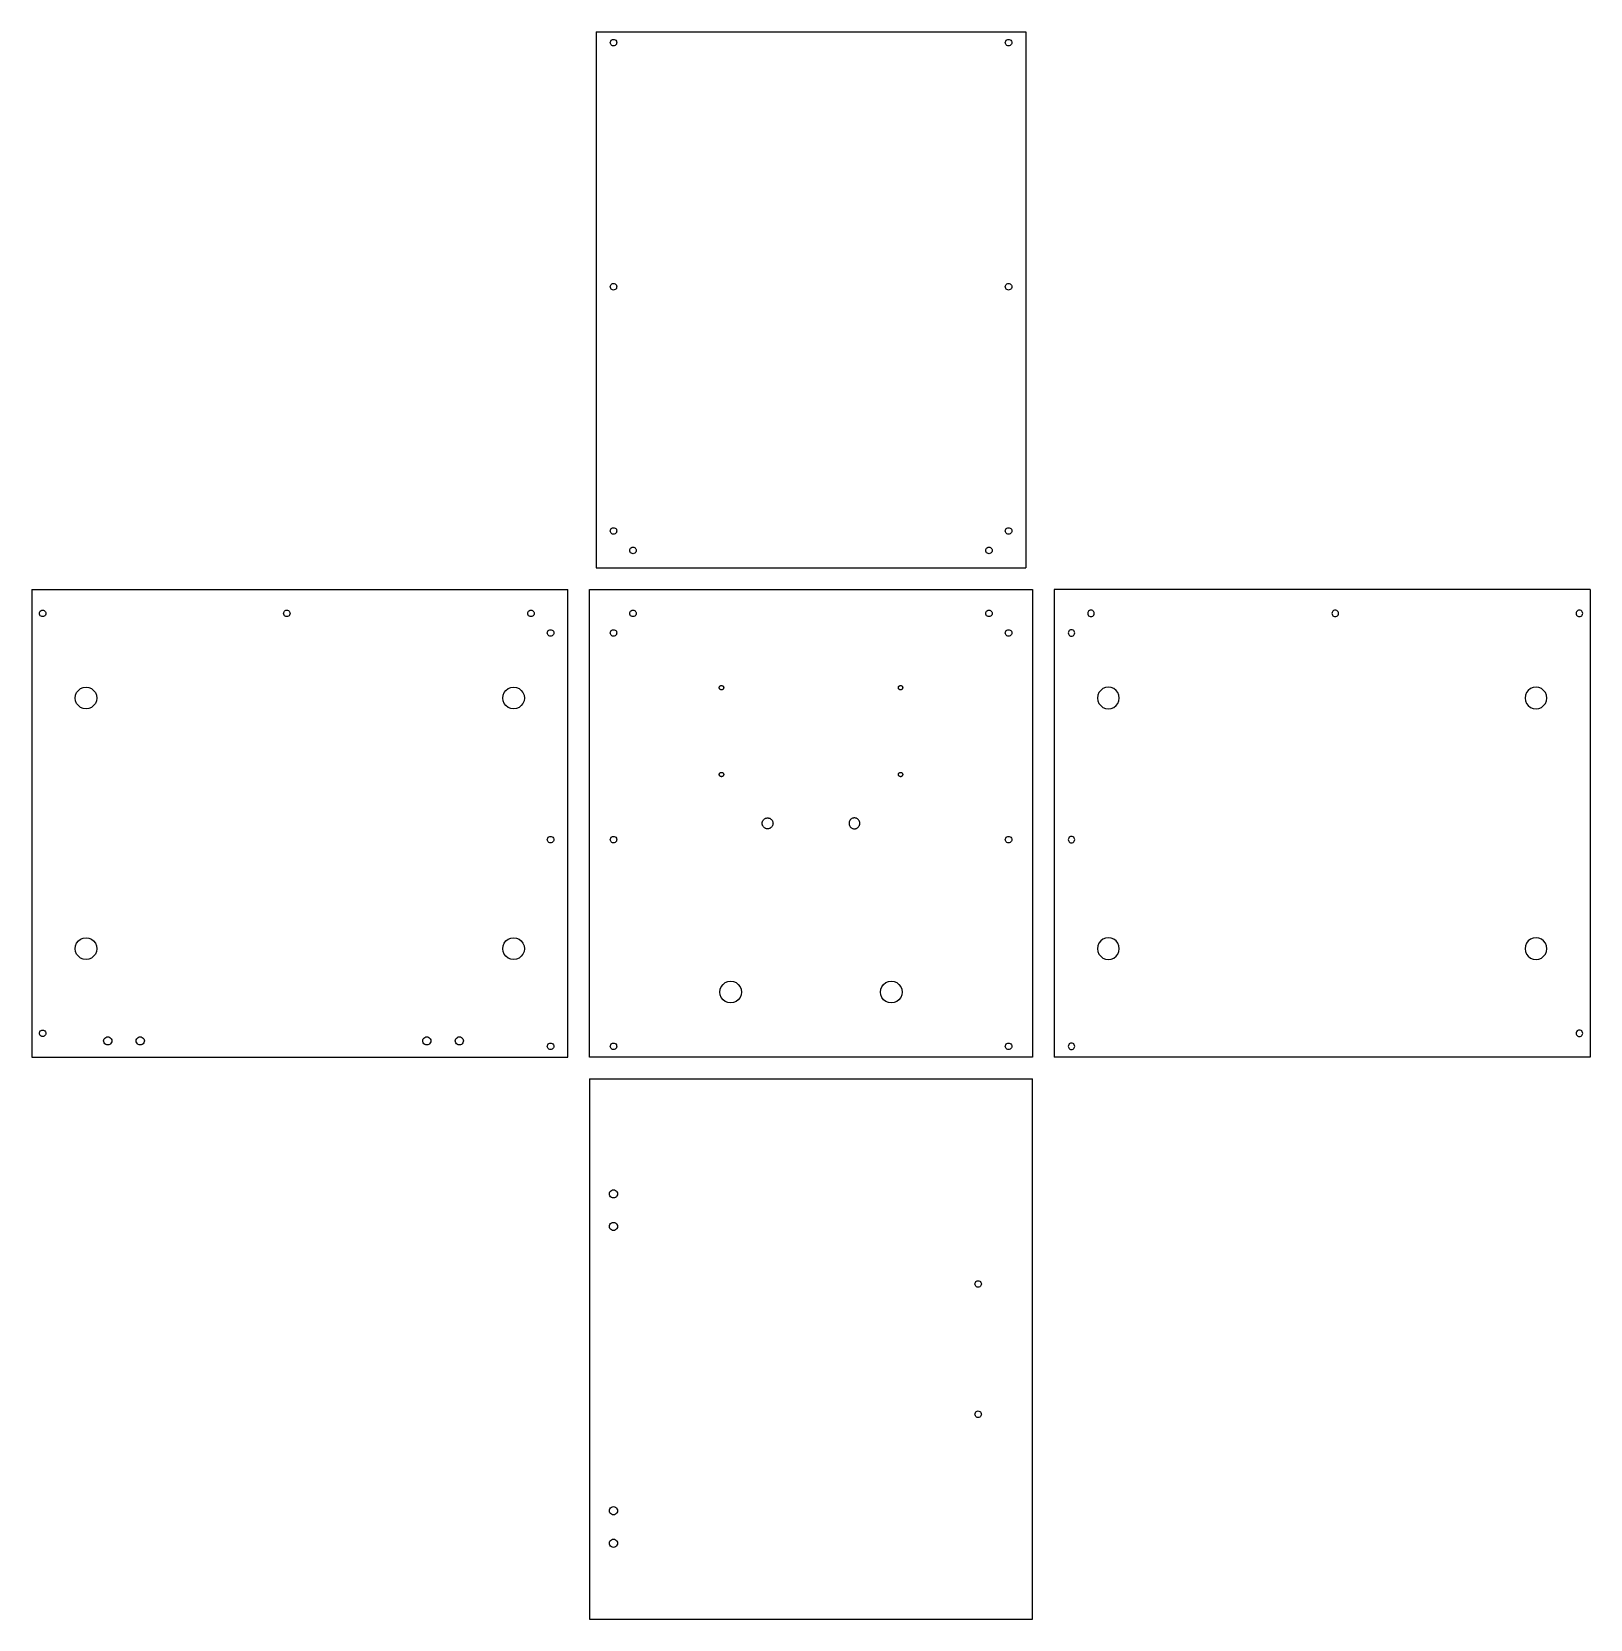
# Model space of a CAD drawing. Extents: x -632 to 804, y -719 to 744.
import ezdxf

# ---------------------------------------------------------------- set-up
doc = ezdxf.new("R2010")
doc.units = 0
doc.layers.get('0').update_dxf_attribs({"linetype": 'CONTINUOUS'})

msp = doc.modelspace()

# ---------------------------------------------------------------- linework, layer by layer
for p, q in [((-112.1, 743.5), (283.9, 743.5)), ((-112.1, 743.5), (-112.1, 249.5)), ((-99.1, 733.5), (-99, 734.3)), ((-99, 732.8), (-99.1, 733.5)), ((-99, 734.3), (-98.7, 735)), ((-98.7, 732), (-99, 732.8)), ((-98.7, 735), (-98.3, 735.7)), ((-98.3, 731.4), (-98.7, 732)), ((-98.3, 735.7), (-97.6, 736.1)), ((-97.6, 736.1), (-96.9, 736.4)), ((-96.9, 736.4), (-96.1, 736.5)), ((-96.1, 736.5), (-95.4, 736.4)), ((-95.4, 736.4), (-94.6, 736.1)), ((-94.6, 736.1), (-94, 735.7)), ((-94, 735.7), (-93.5, 735)), ((-93.5, 732), (-94, 731.4)), ((-93.5, 735), (-93.2, 734.3)), ((-93.2, 732.8), (-93.5, 732)), ((-93.2, 734.3), (-93.1, 733.5)), ((-93.1, 733.5), (-93.2, 732.8)), ((264.9, 733.5), (265, 734.3)), ((265, 732.8), (264.9, 733.5)), ((265, 734.3), (265.3, 735)), ((265.3, 732), (265, 732.8)), ((265.3, 735), (265.7, 735.7)), ((265.7, 731.4), (265.3, 732)), ((265.7, 735.7), (266.4, 736.1)), ((266.4, 736.1), (267.1, 736.4)), ((267.1, 736.4), (267.9, 736.5)), ((267.9, 736.5), (268.6, 736.4)), ((268.6, 736.4), (269.4, 736.1)), ((269.4, 736.1), (270, 735.7)), ((270, 735.7), (270.5, 735)), ((270.5, 732), (270, 731.4)), ((270.5, 735), (270.8, 734.3)), ((270.8, 732.8), (270.5, 732)), ((270.8, 734.3), (270.9, 733.5)), ((270.9, 733.5), (270.8, 732.8)), ((283.9, 743.5), (283.9, 249.5)), ((-97.6, 730.9), (-98.3, 731.4)), ((-96.9, 730.6), (-97.6, 730.9)), ((-96.1, 730.5), (-96.9, 730.6)), ((-95.4, 730.6), (-96.1, 730.5)), ((-94.6, 730.9), (-95.4, 730.6)), ((-94, 731.4), (-94.6, 730.9)), ((266.4, 730.9), (265.7, 731.4)), ((267.1, 730.6), (266.4, 730.9)), ((267.9, 730.5), (267.1, 730.6)), ((268.6, 730.6), (267.9, 730.5)), ((269.4, 730.9), (268.6, 730.6)), ((270, 731.4), (269.4, 730.9)), ((-99.1, 508.5), (-99, 509.3)), ((-99, 507.8), (-99.1, 508.5)), ((-99, 509.3), (-98.7, 510)), ((-98.7, 507), (-99, 507.8)), ((-98.7, 510), (-98.3, 510.7)), ((-98.3, 506.4), (-98.7, 507)), ((-98.3, 510.7), (-97.6, 511.1)), ((-97.6, 505.9), (-98.3, 506.4)), ((-97.6, 511.1), (-96.9, 511.4)), ((-96.9, 505.6), (-97.6, 505.9)), ((-96.9, 511.4), (-96.1, 511.5)), ((-96.1, 505.5), (-96.9, 505.6)), ((-96.1, 511.5), (-95.4, 511.4)), ((-95.4, 505.6), (-96.1, 505.5)), ((-95.4, 511.4), (-94.6, 511.1)), ((-94.6, 505.9), (-95.4, 505.6)), ((-94.6, 511.1), (-94, 510.7)), ((-94, 506.4), (-94.6, 505.9)), ((-94, 510.7), (-93.5, 510)), ((-93.5, 507), (-94, 506.4)), ((-93.5, 510), (-93.2, 509.3)), ((-93.2, 507.8), (-93.5, 507)), ((-93.2, 509.3), (-93.1, 508.5)), ((-93.1, 508.5), (-93.2, 507.8)), ((264.9, 508.5), (265, 509.3)), ((265, 507.8), (264.9, 508.5)), ((265, 509.3), (265.3, 510)), ((265.3, 507), (265, 507.8)), ((265.3, 510), (265.7, 510.7)), ((265.7, 506.4), (265.3, 507)), ((265.7, 510.7), (266.4, 511.1)), ((266.4, 505.9), (265.7, 506.4)), ((266.4, 511.1), (267.1, 511.4)), ((267.1, 505.6), (266.4, 505.9)), ((267.1, 511.4), (267.9, 511.5)), ((267.9, 505.5), (267.1, 505.6)), ((267.9, 511.5), (268.6, 511.4)), ((268.6, 505.6), (267.9, 505.5)), ((268.6, 511.4), (269.4, 511.1)), ((269.4, 505.9), (268.6, 505.6)), ((269.4, 511.1), (270, 510.7)), ((270, 506.4), (269.4, 505.9)), ((270, 510.7), (270.5, 510)), ((270.5, 507), (270, 506.4)), ((270.5, 510), (270.8, 509.3)), ((270.8, 507.8), (270.5, 507)), ((270.8, 509.3), (270.9, 508.5)), ((270.9, 508.5), (270.8, 507.8)), ((-99.1, 283.5), (-99, 284.3)), ((-99, 282.8), (-99.1, 283.5)), ((-99, 284.3), (-98.7, 285)), ((-98.7, 282), (-99, 282.8)), ((-98.7, 285), (-98.3, 285.7)), ((-98.3, 281.4), (-98.7, 282)), ((-98.3, 285.7), (-97.6, 286.1)), ((-97.6, 280.9), (-98.3, 281.4)), ((-97.6, 286.1), (-96.9, 286.4)), ((-96.9, 280.6), (-97.6, 280.9)), ((-96.9, 286.4), (-96.1, 286.5)), ((-96.1, 280.5), (-96.9, 280.6)), ((-96.1, 286.5), (-95.4, 286.4)), ((-95.4, 280.6), (-96.1, 280.5)), ((-95.4, 286.4), (-94.6, 286.1)), ((-94.6, 280.9), (-95.4, 280.6)), ((-94.6, 286.1), (-94, 285.7)), ((-94, 281.4), (-94.6, 280.9)), ((-94, 285.7), (-93.5, 285)), ((-93.5, 282), (-94, 281.4)), ((-93.5, 285), (-93.2, 284.3)), ((-93.2, 282.8), (-93.5, 282)), ((-93.2, 284.3), (-93.1, 283.5)), ((-93.1, 283.5), (-93.2, 282.8)), ((264.9, 283.5), (265, 284.3)), ((265, 282.8), (264.9, 283.5)), ((265, 284.3), (265.3, 285)), ((265.3, 282), (265, 282.8)), ((265.3, 285), (265.7, 285.7)), ((265.7, 281.4), (265.3, 282)), ((265.7, 285.7), (266.4, 286.1)), ((266.4, 280.9), (265.7, 281.4)), ((266.4, 286.1), (267.1, 286.4)), ((267.1, 280.6), (266.4, 280.9)), ((267.1, 286.4), (267.9, 286.5)), ((267.9, 280.5), (267.1, 280.6)), ((267.9, 286.5), (268.6, 286.4)), ((268.6, 280.6), (267.9, 280.5)), ((268.6, 286.4), (269.4, 286.1)), ((269.4, 280.9), (268.6, 280.6)), ((269.4, 286.1), (270, 285.7)), ((270, 281.4), (269.4, 280.9)), ((270, 285.7), (270.5, 285)), ((270.5, 282), (270, 281.4)), ((270.5, 285), (270.8, 284.3)), ((270.8, 282.8), (270.5, 282)), ((270.8, 284.3), (270.9, 283.5)), ((270.9, 283.5), (270.8, 282.8)), ((-81.1, 265.5), (-81, 266.3)), ((-81, 264.8), (-81.1, 265.5)), ((-81, 266.3), (-80.7, 267)), ((-80.7, 264), (-81, 264.8)), ((-80.7, 267), (-80.3, 267.7)), ((-80.3, 263.4), (-80.7, 264)), ((-80.3, 267.7), (-79.6, 268.1)), ((-79.6, 262.9), (-80.3, 263.4)), ((-79.6, 268.1), (-78.9, 268.4)), ((-78.9, 268.4), (-78.1, 268.5)), ((-78.1, 268.5), (-77.4, 268.4)), ((-77.4, 268.4), (-76.6, 268.1)), ((-76.6, 268.1), (-76, 267.7)), ((-76, 263.4), (-76.6, 262.9)), ((-76, 267.7), (-75.5, 267)), ((-75.5, 264), (-76, 263.4)), ((-75.5, 267), (-75.2, 266.3)), ((-75.2, 264.8), (-75.5, 264)), ((-75.2, 266.3), (-75.1, 265.5)), ((-75.1, 265.5), (-75.2, 264.8)), ((246.9, 265.5), (247, 266.3)), ((247, 264.8), (246.9, 265.5)), ((247, 266.3), (247.3, 267)), ((247.3, 264), (247, 264.8)), ((247.3, 267), (247.7, 267.7)), ((247.7, 263.4), (247.3, 264)), ((247.7, 267.7), (248.4, 268.1)), ((248.4, 262.9), (247.7, 263.4)), ((248.4, 268.1), (249.1, 268.4)), ((249.1, 268.4), (249.9, 268.5)), ((249.9, 268.5), (250.6, 268.4)), ((250.6, 268.4), (251.4, 268.1)), ((251.4, 268.1), (252, 267.7)), ((252, 263.4), (251.4, 262.9)), ((252, 267.7), (252.5, 267)), ((252.5, 264), (252, 263.4)), ((252.5, 267), (252.8, 266.3)), ((252.8, 264.8), (252.5, 264)), ((252.8, 266.3), (252.9, 265.5)), ((252.9, 265.5), (252.8, 264.8)), ((-112.1, 249.5), (283.9, 249.5)), ((-78.9, 262.6), (-79.6, 262.9)), ((-78.1, 262.5), (-78.9, 262.6)), ((-77.4, 262.6), (-78.1, 262.5)), ((-76.6, 262.9), (-77.4, 262.6)), ((249.1, 262.6), (248.4, 262.9)), ((249.9, 262.5), (249.1, 262.6)), ((250.6, 262.6), (249.9, 262.5)), ((251.4, 262.9), (250.6, 262.6)), ((-632.1, 229.5), (-138.1, 229.5)), ((-632.1, 229.5), (-632.1, -201.5)), ((-138.1, -201.5), (-138.1, 229.5)), ((-118.1, -201.5), (-118.1, 229.5)), ((-118.1, 229.5), (289.9, 229.5)), ((289.9, 229.5), (289.9, -201.5)), ((803.9, 229.5), (309.9, 229.5)), ((309.9, 229.5), (309.9, -201.5)), ((803.9, 229.5), (803.9, -201.5)), ((-625.1, 207.5), (-625, 208.3)), ((-625, 206.8), (-625.1, 207.5)), ((-625, 208.3), (-624.7, 209)), ((-624.7, 206), (-625, 206.8)), ((-624.7, 209), (-624.3, 209.7)), ((-624.3, 205.4), (-624.7, 206)), ((-624.3, 209.7), (-623.6, 210.1)), ((-623.6, 204.9), (-624.3, 205.4)), ((-623.6, 210.1), (-622.9, 210.4)), ((-622.9, 204.6), (-623.6, 204.9)), ((-622.9, 210.4), (-622.1, 210.5)), ((-622.1, 210.5), (-621.4, 210.4)), ((-621.4, 210.4), (-620.6, 210.1)), ((-620.6, 204.9), (-621.4, 204.6)), ((-620.6, 210.1), (-620, 209.7)), ((-620, 205.4), (-620.6, 204.9)), ((-620, 209.7), (-619.5, 209)), ((-619.5, 206), (-620, 205.4)), ((-619.5, 209), (-619.2, 208.3)), ((-619.2, 206.8), (-619.5, 206)), ((-619.2, 208.3), (-619.1, 207.5)), ((-619.1, 207.5), (-619.2, 206.8)), ((-400.1, 207.5), (-400, 208.3)), ((-400, 206.8), (-400.1, 207.5)), ((-400, 208.3), (-399.7, 209)), ((-399.7, 206), (-400, 206.8)), ((-399.7, 209), (-399.3, 209.7)), ((-399.3, 205.4), (-399.7, 206)), ((-399.3, 209.7), (-398.6, 210.1)), ((-398.6, 204.9), (-399.3, 205.4)), ((-398.6, 210.1), (-397.9, 210.4)), ((-397.9, 204.6), (-398.6, 204.9)), ((-397.9, 210.4), (-397.1, 210.5)), ((-397.1, 210.5), (-396.4, 210.4)), ((-396.4, 210.4), (-395.6, 210.1)), ((-395.6, 204.9), (-396.4, 204.6)), ((-395.6, 210.1), (-395, 209.7)), ((-395, 205.4), (-395.6, 204.9)), ((-395, 209.7), (-394.5, 209)), ((-394.5, 206), (-395, 205.4)), ((-394.5, 209), (-394.2, 208.3)), ((-394.2, 206.8), (-394.5, 206)), ((-394.2, 208.3), (-394.1, 207.5)), ((-394.1, 207.5), (-394.2, 206.8)), ((-175.1, 207.5), (-175, 208.3)), ((-175, 206.8), (-175.1, 207.5)), ((-175, 208.3), (-174.7, 209)), ((-174.7, 206), (-175, 206.8)), ((-174.7, 209), (-174.3, 209.7)), ((-174.3, 205.4), (-174.7, 206)), ((-174.3, 209.7), (-173.6, 210.1)), ((-173.6, 204.9), (-174.3, 205.4)), ((-173.6, 210.1), (-172.9, 210.4)), ((-172.9, 204.6), (-173.6, 204.9)), ((-172.9, 210.4), (-172.1, 210.5)), ((-172.1, 210.5), (-171.4, 210.4)), ((-171.4, 210.4), (-170.6, 210.1)), ((-170.6, 204.9), (-171.4, 204.6)), ((-170.6, 210.1), (-170, 209.7)), ((-170, 205.4), (-170.6, 204.9)), ((-170, 209.7), (-169.5, 209)), ((-169.5, 206), (-170, 205.4)), ((-169.5, 209), (-169.2, 208.3)), ((-169.2, 206.8), (-169.5, 206)), ((-169.2, 208.3), (-169.1, 207.5)), ((-169.1, 207.5), (-169.2, 206.8)), ((-81.1, 207.5), (-81, 208.3)), ((-81, 206.8), (-81.1, 207.5)), ((-81, 208.3), (-80.7, 209)), ((-80.7, 206), (-81, 206.8)), ((-80.7, 209), (-80.3, 209.7)), ((-80.3, 205.4), (-80.7, 206)), ((-80.3, 209.7), (-79.6, 210.1)), ((-79.6, 204.9), (-80.3, 205.4)), ((-79.6, 210.1), (-78.9, 210.4)), ((-78.9, 204.6), (-79.6, 204.9)), ((-78.9, 210.4), (-78.1, 210.5)), ((-78.1, 210.5), (-77.4, 210.4)), ((-77.4, 210.4), (-76.6, 210.1)), ((-76.6, 204.9), (-77.4, 204.6)), ((-76.6, 210.1), (-76, 209.7)), ((-76, 205.4), (-76.6, 204.9)), ((-76, 209.7), (-75.5, 209)), ((-75.5, 206), (-76, 205.4)), ((-75.5, 209), (-75.2, 208.3)), ((-75.2, 206.8), (-75.5, 206)), ((-75.2, 208.3), (-75.1, 207.5)), ((-75.1, 207.5), (-75.2, 206.8)), ((246.9, 207.5), (247, 208.3)), ((247, 206.8), (246.9, 207.5)), ((247, 208.3), (247.3, 209)), ((247.3, 206), (247, 206.8)), ((247.3, 209), (247.7, 209.7)), ((247.7, 205.4), (247.3, 206)), ((247.7, 209.7), (248.4, 210.1)), ((248.4, 204.9), (247.7, 205.4)), ((248.4, 210.1), (249.1, 210.4)), ((249.1, 204.6), (248.4, 204.9)), ((249.1, 210.4), (249.9, 210.5)), ((249.9, 210.5), (250.6, 210.4)), ((250.6, 210.4), (251.4, 210.1)), ((251.4, 204.9), (250.6, 204.6)), ((251.4, 210.1), (252, 209.7)), ((252, 205.4), (251.4, 204.9)), ((252, 209.7), (252.5, 209)), ((252.5, 206), (252, 205.4)), ((252.5, 209), (252.8, 208.3)), ((252.8, 206.8), (252.5, 206)), ((252.8, 208.3), (252.9, 207.5)), ((252.9, 207.5), (252.8, 206.8)), ((341, 208.3), (340.9, 207.5)), ((340.9, 207.5), (341, 206.8)), ((341.3, 209), (341, 208.3)), ((341, 206.8), (341.3, 206)), ((341.7, 209.7), (341.3, 209)), ((341.3, 206), (341.7, 205.4)), ((342.4, 210.1), (341.7, 209.7)), ((341.7, 205.4), (342.4, 204.9)), ((343.1, 210.4), (342.4, 210.1)), ((342.4, 204.9), (343.1, 204.6)), ((343.9, 210.5), (343.1, 210.4)), ((344.6, 210.4), (343.9, 210.5)), ((345.4, 210.1), (344.6, 210.4)), ((344.6, 204.6), (345.4, 204.9)), ((346, 209.7), (345.4, 210.1)), ((345.4, 204.9), (346, 205.4)), ((346.5, 209), (346, 209.7)), ((346, 205.4), (346.5, 206)), ((346.8, 208.3), (346.5, 209)), ((346.5, 206), (346.8, 206.8)), ((346.9, 207.5), (346.8, 208.3)), ((346.8, 206.8), (346.9, 207.5)), ((566, 208.3), (565.9, 207.5)), ((565.9, 207.5), (566, 206.8)), ((566.3, 209), (566, 208.3)), ((566, 206.8), (566.3, 206)), ((566.7, 209.7), (566.3, 209)), ((566.3, 206), (566.7, 205.4)), ((567.4, 210.1), (566.7, 209.7)), ((566.7, 205.4), (567.4, 204.9)), ((568.1, 210.4), (567.4, 210.1)), ((567.4, 204.9), (568.1, 204.6)), ((568.9, 210.5), (568.1, 210.4)), ((569.6, 210.4), (568.9, 210.5)), ((570.4, 210.1), (569.6, 210.4)), ((569.6, 204.6), (570.4, 204.9)), ((571, 209.7), (570.4, 210.1)), ((570.4, 204.9), (571, 205.4)), ((571.5, 209), (571, 209.7)), ((571, 205.4), (571.5, 206)), ((571.8, 208.3), (571.5, 209)), ((571.5, 206), (571.8, 206.8)), ((571.9, 207.5), (571.8, 208.3)), ((571.8, 206.8), (571.9, 207.5)), ((791, 208.3), (790.9, 207.5)), ((790.9, 207.5), (791, 206.8)), ((791.3, 209), (791, 208.3)), ((791, 206.8), (791.3, 206)), ((791.7, 209.7), (791.3, 209)), ((791.3, 206), (791.7, 205.4)), ((792.4, 210.1), (791.7, 209.7)), ((791.7, 205.4), (792.4, 204.9)), ((793.1, 210.4), (792.4, 210.1)), ((792.4, 204.9), (793.1, 204.6)), ((793.9, 210.5), (793.1, 210.4)), ((794.6, 210.4), (793.9, 210.5)), ((795.4, 210.1), (794.6, 210.4)), ((794.6, 204.6), (795.4, 204.9)), ((796, 209.7), (795.4, 210.1)), ((795.4, 204.9), (796, 205.4)), ((796.5, 209), (796, 209.7)), ((796, 205.4), (796.5, 206)), ((796.8, 208.3), (796.5, 209)), ((796.5, 206), (796.8, 206.8)), ((796.9, 207.5), (796.8, 208.3)), ((796.8, 206.8), (796.9, 207.5)), ((-622.1, 204.5), (-622.9, 204.6)), ((-621.4, 204.6), (-622.1, 204.5)), ((-397.1, 204.5), (-397.9, 204.6)), ((-396.4, 204.6), (-397.1, 204.5)), ((-172.1, 204.5), (-172.9, 204.6)), ((-171.4, 204.6), (-172.1, 204.5)), ((-157.1, 189.5), (-157, 190.3)), ((-157, 190.3), (-156.7, 191)), ((-156.7, 191), (-156.3, 191.7)), ((-156.3, 191.7), (-155.6, 192.1)), ((-155.6, 192.1), (-154.9, 192.4)), ((-154.9, 192.4), (-154.1, 192.5)), ((-154.1, 192.5), (-153.4, 192.4)), ((-153.4, 192.4), (-152.6, 192.1)), ((-152.6, 192.1), (-152, 191.7)), ((-152, 191.7), (-151.5, 191)), ((-151.5, 191), (-151.2, 190.3)), ((-151.2, 190.3), (-151.1, 189.5)), ((-99.1, 189.5), (-99, 190.3)), ((-99, 190.3), (-98.7, 191)), ((-98.7, 191), (-98.3, 191.7)), ((-98.3, 191.7), (-97.6, 192.1)), ((-97.6, 192.1), (-96.9, 192.4)), ((-96.9, 192.4), (-96.1, 192.5)), ((-96.1, 192.5), (-95.4, 192.4)), ((-95.4, 192.4), (-94.6, 192.1)), ((-94.6, 192.1), (-94, 191.7)), ((-94, 191.7), (-93.5, 191)), ((-93.5, 191), (-93.2, 190.3)), ((-93.2, 190.3), (-93.1, 189.5)), ((-78.1, 204.5), (-78.9, 204.6)), ((-77.4, 204.6), (-78.1, 204.5)), ((249.9, 204.5), (249.1, 204.6)), ((250.6, 204.6), (249.9, 204.5)), ((264.9, 189.5), (265, 190.3)), ((265, 190.3), (265.3, 191)), ((265.3, 191), (265.7, 191.7)), ((265.7, 191.7), (266.4, 192.1)), ((266.4, 192.1), (267.1, 192.4)), ((267.1, 192.4), (267.9, 192.5)), ((267.9, 192.5), (268.6, 192.4)), ((268.6, 192.4), (269.4, 192.1)), ((269.4, 192.1), (270, 191.7)), ((270, 191.7), (270.5, 191)), ((270.5, 191), (270.8, 190.3)), ((270.8, 190.3), (270.9, 189.5)), ((323, 190.3), (322.9, 189.5)), ((323.3, 191), (323, 190.3)), ((323.7, 191.7), (323.3, 191)), ((324.4, 192.1), (323.7, 191.7)), ((325.1, 192.4), (324.4, 192.1)), ((325.9, 192.5), (325.1, 192.4)), ((326.6, 192.4), (325.9, 192.5)), ((327.4, 192.1), (326.6, 192.4)), ((328, 191.7), (327.4, 192.1)), ((328.5, 191), (328, 191.7)), ((328.8, 190.3), (328.5, 191)), ((328.9, 189.5), (328.8, 190.3)), ((343.1, 204.6), (343.9, 204.5)), ((343.9, 204.5), (344.6, 204.6)), ((568.1, 204.6), (568.9, 204.5)), ((568.9, 204.5), (569.6, 204.6)), ((793.1, 204.6), (793.9, 204.5)), ((793.9, 204.5), (794.6, 204.6)), ((-157, 188.8), (-157.1, 189.5)), ((-156.7, 188), (-157, 188.8)), ((-156.3, 187.4), (-156.7, 188)), ((-155.6, 186.9), (-156.3, 187.4)), ((-154.9, 186.6), (-155.6, 186.9)), ((-154.1, 186.5), (-154.9, 186.6)), ((-153.4, 186.6), (-154.1, 186.5)), ((-152.6, 186.9), (-153.4, 186.6)), ((-152, 187.4), (-152.6, 186.9)), ((-151.5, 188), (-152, 187.4)), ((-151.2, 188.8), (-151.5, 188)), ((-151.1, 189.5), (-151.2, 188.8)), ((-99, 188.8), (-99.1, 189.5)), ((-98.7, 188), (-99, 188.8)), ((-98.3, 187.4), (-98.7, 188)), ((-97.6, 186.9), (-98.3, 187.4)), ((-96.9, 186.6), (-97.6, 186.9)), ((-96.1, 186.5), (-96.9, 186.6)), ((-95.4, 186.6), (-96.1, 186.5)), ((-94.6, 186.9), (-95.4, 186.6)), ((-94, 187.4), (-94.6, 186.9)), ((-93.5, 188), (-94, 187.4)), ((-93.2, 188.8), (-93.5, 188)), ((-93.1, 189.5), (-93.2, 188.8)), ((265, 188.8), (264.9, 189.5)), ((265.3, 188), (265, 188.8)), ((265.7, 187.4), (265.3, 188)), ((266.4, 186.9), (265.7, 187.4)), ((267.1, 186.6), (266.4, 186.9)), ((267.9, 186.5), (267.1, 186.6)), ((268.6, 186.6), (267.9, 186.5)), ((269.4, 186.9), (268.6, 186.6)), ((270, 187.4), (269.4, 186.9)), ((270.5, 188), (270, 187.4)), ((270.8, 188.8), (270.5, 188)), ((270.9, 189.5), (270.8, 188.8)), ((322.9, 189.5), (323, 188.8)), ((323, 188.8), (323.3, 188)), ((323.3, 188), (323.7, 187.4)), ((323.7, 187.4), (324.4, 186.9)), ((324.4, 186.9), (325.1, 186.6)), ((325.1, 186.6), (325.9, 186.5)), ((325.9, 186.5), (326.6, 186.6)), ((326.6, 186.6), (327.4, 186.9)), ((327.4, 186.9), (328, 187.4)), ((328, 187.4), (328.5, 188)), ((328.5, 188), (328.8, 188.8)), ((328.8, 188.8), (328.9, 189.5)), ((-592.1, 129.5), (-591.8, 132.1)), ((-591.8, 132.1), (-590.8, 134.5)), ((-590.8, 134.5), (-589.2, 136.6)), ((-589.2, 136.6), (-587.1, 138.2)), ((-587.1, 138.2), (-584.7, 139.2)), ((-584.7, 139.2), (-582.1, 139.5)), ((-582.1, 139.5), (-579.5, 139.2)), ((-579.5, 139.2), (-577.1, 138.2)), ((-577.1, 138.2), (-575.1, 136.6)), ((-575.1, 136.6), (-573.5, 134.5)), ((-573.5, 134.5), (-572.5, 132.1)), ((-572.5, 132.1), (-572.1, 129.5)), ((-198.1, 129.5), (-197.8, 132.1)), ((-197.8, 132.1), (-196.8, 134.5)), ((-196.8, 134.5), (-195.2, 136.6)), ((-195.2, 136.6), (-193.1, 138.2)), ((-193.1, 138.2), (-190.7, 139.2)), ((-190.7, 139.2), (-188.1, 139.5)), ((-188.1, 139.5), (-185.5, 139.2)), ((-185.5, 139.2), (-183.1, 138.2)), ((-183.1, 138.2), (-181.1, 136.6)), ((-181.1, 136.6), (-179.5, 134.5)), ((-179.5, 134.5), (-178.5, 132.1)), ((-178.5, 132.1), (-178.1, 129.5)), ((1.4, 139.4), (1.5, 139.6)), ((1.4, 139.2), (1.4, 139.4)), ((1.4, 139), (1.4, 139.2)), ((1.4, 138.8), (1.4, 139)), ((1.4, 138.6), (1.4, 138.8)), ((1.5, 138.5), (1.4, 138.6)), ((1.5, 139.8), (1.6, 140)), ((1.5, 139.6), (1.5, 139.8)), ((1.5, 138.3), (1.5, 138.5)), ((1.6, 138.1), (1.5, 138.3)), ((1.6, 140), (1.7, 140.2)), ((1.7, 137.9), (1.6, 138.1)), ((1.7, 140.2), (1.8, 140.3)), ((1.8, 137.8), (1.7, 137.9)), ((1.8, 140.3), (2, 140.5)), ((2, 137.6), (1.8, 137.8)), ((2, 140.5), (2.1, 140.6)), ((2.1, 137.5), (2, 137.6)), ((2.1, 140.6), (2.3, 140.7)), ((2.3, 137.4), (2.1, 137.5)), ((2.3, 140.7), (2.4, 140.8)), ((2.4, 137.3), (2.3, 137.4)), ((2.4, 140.8), (2.6, 140.9)), ((2.6, 137.2), (2.4, 137.3)), ((2.6, 140.9), (2.8, 141)), ((2.8, 137.1), (2.6, 137.2)), ((2.8, 141), (3, 141)), ((3, 137.1), (2.8, 137.1)), ((3, 141), (3.2, 141)), ((3.2, 137), (3, 137.1)), ((3.2, 141), (3.4, 141)), ((3.4, 137), (3.2, 137)), ((3.4, 141), (3.6, 141)), ((3.6, 137), (3.4, 137)), ((3.6, 141), (3.8, 141)), ((3.8, 137.1), (3.6, 137)), ((3.8, 141), (3.9, 141)), ((3.9, 137.1), (3.8, 137.1)), ((3.9, 141), (4.1, 140.9)), ((4.1, 137.2), (3.9, 137.1)), ((4.1, 140.9), (4.3, 140.8)), ((4.3, 137.3), (4.1, 137.2)), ((4.3, 140.8), (4.5, 140.7)), ((4.5, 137.4), (4.3, 137.3)), ((4.5, 140.7), (4.6, 140.6)), ((4.6, 137.5), (4.5, 137.4)), ((4.6, 140.6), (4.8, 140.5)), ((4.8, 137.6), (4.6, 137.5)), ((4.8, 140.5), (4.9, 140.3)), ((4.9, 137.8), (4.8, 137.6)), ((4.9, 140.3), (5, 140.2)), ((5, 137.9), (4.9, 137.8)), ((5, 140.2), (5.1, 140)), ((5.1, 138.1), (5, 137.9)), ((5.1, 140), (5.2, 139.8)), ((5.2, 138.3), (5.1, 138.1)), ((5.2, 139.8), (5.3, 139.6)), ((5.3, 138.5), (5.2, 138.3)), ((5.3, 139.6), (5.3, 139.4)), ((5.3, 139.4), (5.4, 139.2)), ((5.4, 138.8), (5.3, 138.6)), ((5.3, 138.6), (5.3, 138.5)), ((5.4, 139.2), (5.4, 139)), ((5.4, 139), (5.4, 138.8)), ((166.4, 139.4), (166.5, 139.6)), ((166.4, 139.2), (166.4, 139.4)), ((166.4, 139), (166.4, 139.2)), ((166.4, 138.8), (166.4, 139)), ((166.4, 138.6), (166.4, 138.8)), ((166.5, 138.5), (166.4, 138.6)), ((166.5, 139.8), (166.6, 140)), ((166.5, 139.6), (166.5, 139.8)), ((166.5, 138.3), (166.5, 138.5)), ((166.6, 138.1), (166.5, 138.3)), ((166.6, 140), (166.7, 140.2)), ((166.7, 137.9), (166.6, 138.1)), ((166.7, 140.2), (166.8, 140.3)), ((166.8, 137.8), (166.7, 137.9)), ((166.8, 140.3), (167, 140.5)), ((167, 137.6), (166.8, 137.8)), ((167, 140.5), (167.1, 140.6)), ((167.1, 137.5), (167, 137.6)), ((167.1, 140.6), (167.3, 140.7)), ((167.3, 137.4), (167.1, 137.5)), ((167.3, 140.7), (167.4, 140.8)), ((167.4, 137.3), (167.3, 137.4)), ((167.4, 140.8), (167.6, 140.9)), ((167.6, 137.2), (167.4, 137.3)), ((167.6, 140.9), (167.8, 141)), ((167.8, 137.1), (167.6, 137.2)), ((167.8, 141), (168, 141)), ((168, 137.1), (167.8, 137.1)), ((168, 141), (168.2, 141)), ((168.2, 137), (168, 137.1)), ((168.2, 141), (168.4, 141)), ((168.4, 137), (168.2, 137)), ((168.4, 141), (168.6, 141)), ((168.6, 137), (168.4, 137)), ((168.6, 141), (168.8, 141)), ((168.8, 137.1), (168.6, 137)), ((168.8, 141), (168.9, 141)), ((168.9, 137.1), (168.8, 137.1)), ((168.9, 141), (169.1, 140.9)), ((169.1, 137.2), (168.9, 137.1)), ((169.1, 140.9), (169.3, 140.8)), ((169.3, 137.3), (169.1, 137.2)), ((169.3, 140.8), (169.5, 140.7)), ((169.5, 137.4), (169.3, 137.3)), ((169.5, 140.7), (169.6, 140.6)), ((169.6, 137.5), (169.5, 137.4)), ((169.6, 140.6), (169.8, 140.5)), ((169.8, 137.6), (169.6, 137.5)), ((169.8, 140.5), (169.9, 140.3)), ((169.9, 137.8), (169.8, 137.6)), ((169.9, 140.3), (170, 140.2)), ((170, 137.9), (169.9, 137.8)), ((170, 140.2), (170.1, 140)), ((170.1, 138.1), (170, 137.9)), ((170.1, 140), (170.2, 139.8)), ((170.2, 138.3), (170.1, 138.1)), ((170.2, 139.8), (170.3, 139.6)), ((170.3, 138.5), (170.2, 138.3)), ((170.3, 139.6), (170.3, 139.4)), ((170.3, 139.4), (170.4, 139.2)), ((170.4, 138.8), (170.3, 138.6)), ((170.3, 138.6), (170.3, 138.5)), ((170.4, 139.2), (170.4, 139)), ((170.4, 139), (170.4, 138.8)), ((350.2, 132.1), (349.9, 129.5)), ((351.2, 134.5), (350.2, 132.1)), ((352.8, 136.6), (351.2, 134.5)), ((354.9, 138.2), (352.8, 136.6)), ((357.3, 139.2), (354.9, 138.2)), ((359.9, 139.5), (357.3, 139.2)), ((362.5, 139.2), (359.9, 139.5)), ((364.9, 138.2), (362.5, 139.2)), ((366.9, 136.6), (364.9, 138.2)), ((368.5, 134.5), (366.9, 136.6)), ((369.5, 132.1), (368.5, 134.5)), ((369.9, 129.5), (369.5, 132.1)), ((744.2, 132.1), (743.9, 129.5)), ((745.2, 134.5), (744.2, 132.1)), ((746.8, 136.6), (745.2, 134.5)), ((748.9, 138.2), (746.8, 136.6)), ((751.3, 139.2), (748.9, 138.2)), ((753.9, 139.5), (751.3, 139.2)), ((756.5, 139.2), (753.9, 139.5)), ((758.9, 138.2), (756.5, 139.2)), ((760.9, 136.6), (758.9, 138.2)), ((762.5, 134.5), (760.9, 136.6)), ((763.5, 132.1), (762.5, 134.5)), ((763.9, 129.5), (763.5, 132.1)), ((-591.8, 127), (-592.1, 129.5)), ((-590.8, 124.5), (-591.8, 127)), ((-589.2, 122.5), (-590.8, 124.5)), ((-587.1, 120.9), (-589.2, 122.5)), ((-584.7, 119.9), (-587.1, 120.9)), ((-582.1, 119.5), (-584.7, 119.9)), ((-579.5, 119.9), (-582.1, 119.5)), ((-577.1, 120.9), (-579.5, 119.9)), ((-575.1, 122.5), (-577.1, 120.9)), ((-573.5, 124.5), (-575.1, 122.5)), ((-572.5, 127), (-573.5, 124.5)), ((-572.1, 129.5), (-572.5, 127)), ((-197.8, 127), (-198.1, 129.5)), ((-196.8, 124.5), (-197.8, 127)), ((-195.2, 122.5), (-196.8, 124.5)), ((-193.1, 120.9), (-195.2, 122.5)), ((-190.7, 119.9), (-193.1, 120.9)), ((-188.1, 119.5), (-190.7, 119.9)), ((-185.5, 119.9), (-188.1, 119.5)), ((-183.1, 120.9), (-185.5, 119.9)), ((-181.1, 122.5), (-183.1, 120.9)), ((-179.5, 124.5), (-181.1, 122.5)), ((-178.5, 127), (-179.5, 124.5)), ((-178.1, 129.5), (-178.5, 127)), ((349.9, 129.5), (350.2, 127)), ((350.2, 127), (351.2, 124.5)), ((351.2, 124.5), (352.8, 122.5)), ((352.8, 122.5), (354.9, 120.9)), ((354.9, 120.9), (357.3, 119.9)), ((357.3, 119.9), (359.9, 119.5)), ((359.9, 119.5), (362.5, 119.9)), ((362.5, 119.9), (364.9, 120.9)), ((364.9, 120.9), (366.9, 122.5)), ((366.9, 122.5), (368.5, 124.5)), ((368.5, 124.5), (369.5, 127)), ((369.5, 127), (369.9, 129.5)), ((743.9, 129.5), (744.2, 127)), ((744.2, 127), (745.2, 124.5)), ((745.2, 124.5), (746.8, 122.5)), ((746.8, 122.5), (748.9, 120.9)), ((748.9, 120.9), (751.3, 119.9)), ((751.3, 119.9), (753.9, 119.5)), ((753.9, 119.5), (756.5, 119.9)), ((756.5, 119.9), (758.9, 120.9)), ((758.9, 120.9), (760.9, 122.5)), ((760.9, 122.5), (762.5, 124.5)), ((762.5, 124.5), (763.5, 127)), ((763.5, 127), (763.9, 129.5)), ((1.4, 59.4), (1.5, 59.6)), ((1.4, 59.2), (1.4, 59.4)), ((1.4, 59), (1.4, 59.2)), ((1.4, 58.8), (1.4, 59)), ((1.4, 58.6), (1.4, 58.8)), ((1.5, 58.5), (1.4, 58.6)), ((1.5, 59.8), (1.6, 60)), ((1.5, 59.6), (1.5, 59.8)), ((1.6, 60), (1.7, 60.2)), ((1.7, 60.2), (1.8, 60.3)), ((1.8, 60.3), (2, 60.5)), ((2, 60.5), (2.1, 60.6)), ((2.1, 60.6), (2.3, 60.7)), ((2.3, 60.7), (2.4, 60.8)), ((2.4, 60.8), (2.6, 60.9)), ((2.6, 60.9), (2.8, 61)), ((2.8, 61), (3, 61)), ((3, 61), (3.2, 61)), ((3.2, 61), (3.4, 61)), ((3.4, 61), (3.6, 61)), ((3.6, 61), (3.8, 61)), ((3.8, 61), (3.9, 61)), ((3.9, 61), (4.1, 60.9)), ((4.1, 60.9), (4.3, 60.8)), ((4.3, 60.8), (4.5, 60.7)), ((4.5, 60.7), (4.6, 60.6)), ((4.6, 60.6), (4.8, 60.5)), ((4.8, 60.5), (4.9, 60.3)), ((4.9, 60.3), (5, 60.2)), ((5, 60.2), (5.1, 60)), ((5.1, 60), (5.2, 59.8)), ((5.2, 59.8), (5.3, 59.6)), ((5.3, 59.6), (5.3, 59.4)), ((5.3, 59.4), (5.4, 59.2)), ((5.4, 58.8), (5.3, 58.6)), ((5.3, 58.6), (5.3, 58.5)), ((5.4, 59.2), (5.4, 59)), ((5.4, 59), (5.4, 58.8)), ((166.4, 59.4), (166.5, 59.6)), ((166.4, 59.2), (166.4, 59.4)), ((166.4, 59), (166.4, 59.2)), ((166.4, 58.8), (166.4, 59)), ((166.4, 58.6), (166.4, 58.8)), ((166.5, 58.5), (166.4, 58.6)), ((166.5, 59.8), (166.6, 60)), ((166.5, 59.6), (166.5, 59.8)), ((166.6, 60), (166.7, 60.2)), ((166.7, 60.2), (166.8, 60.3)), ((166.8, 60.3), (167, 60.5)), ((167, 60.5), (167.1, 60.6)), ((167.1, 60.6), (167.3, 60.7)), ((167.3, 60.7), (167.4, 60.8)), ((167.4, 60.8), (167.6, 60.9)), ((167.6, 60.9), (167.8, 61)), ((167.8, 61), (168, 61)), ((168, 61), (168.2, 61)), ((168.2, 61), (168.4, 61)), ((168.4, 61), (168.6, 61)), ((168.6, 61), (168.8, 61)), ((168.8, 61), (168.9, 61)), ((168.9, 61), (169.1, 60.9)), ((169.1, 60.9), (169.3, 60.8)), ((169.3, 60.8), (169.5, 60.7)), ((169.5, 60.7), (169.6, 60.6)), ((169.6, 60.6), (169.8, 60.5)), ((169.8, 60.5), (169.9, 60.3)), ((169.9, 60.3), (170, 60.2)), ((170, 60.2), (170.1, 60)), ((170.1, 60), (170.2, 59.8)), ((170.2, 59.8), (170.3, 59.6)), ((170.3, 59.6), (170.3, 59.4)), ((170.3, 59.4), (170.4, 59.2)), ((170.4, 58.8), (170.3, 58.6)), ((170.3, 58.6), (170.3, 58.5)), ((170.4, 59.2), (170.4, 59)), ((170.4, 59), (170.4, 58.8)), ((1.5, 58.3), (1.5, 58.5)), ((1.6, 58.1), (1.5, 58.3)), ((1.7, 57.9), (1.6, 58.1)), ((1.8, 57.8), (1.7, 57.9)), ((2, 57.6), (1.8, 57.8)), ((2.1, 57.5), (2, 57.6)), ((2.3, 57.4), (2.1, 57.5)), ((2.4, 57.3), (2.3, 57.4)), ((2.6, 57.2), (2.4, 57.3)), ((2.8, 57.1), (2.6, 57.2)), ((3, 57.1), (2.8, 57.1)), ((3.2, 57), (3, 57.1)), ((3.4, 57), (3.2, 57)), ((3.6, 57), (3.4, 57)), ((3.8, 57.1), (3.6, 57)), ((3.9, 57.1), (3.8, 57.1)), ((4.1, 57.2), (3.9, 57.1)), ((4.3, 57.3), (4.1, 57.2)), ((4.5, 57.4), (4.3, 57.3)), ((4.6, 57.5), (4.5, 57.4)), ((4.8, 57.6), (4.6, 57.5)), ((4.9, 57.8), (4.8, 57.6)), ((5, 57.9), (4.9, 57.8)), ((5.1, 58.1), (5, 57.9)), ((5.2, 58.3), (5.1, 58.1)), ((5.3, 58.5), (5.2, 58.3)), ((166.5, 58.3), (166.5, 58.5)), ((166.6, 58.1), (166.5, 58.3)), ((166.7, 57.9), (166.6, 58.1)), ((166.8, 57.8), (166.7, 57.9)), ((167, 57.6), (166.8, 57.8)), ((167.1, 57.5), (167, 57.6)), ((167.3, 57.4), (167.1, 57.5)), ((167.4, 57.3), (167.3, 57.4)), ((167.6, 57.2), (167.4, 57.3)), ((167.8, 57.1), (167.6, 57.2)), ((168, 57.1), (167.8, 57.1)), ((168.2, 57), (168, 57.1)), ((168.4, 57), (168.2, 57)), ((168.6, 57), (168.4, 57)), ((168.8, 57.1), (168.6, 57)), ((168.9, 57.1), (168.8, 57.1)), ((169.1, 57.2), (168.9, 57.1)), ((169.3, 57.3), (169.1, 57.2)), ((169.5, 57.4), (169.3, 57.3)), ((169.6, 57.5), (169.5, 57.4)), ((169.8, 57.6), (169.6, 57.5)), ((169.9, 57.8), (169.8, 57.6)), ((170, 57.9), (169.9, 57.8)), ((170.1, 58.1), (170, 57.9)), ((170.2, 58.3), (170.1, 58.1)), ((170.3, 58.5), (170.2, 58.3)), ((40.9, 14.5), (41, 15)), ((41, 15), (41.1, 15.5)), ((41.1, 15.5), (41.2, 16)), ((41.2, 16), (41.5, 16.4)), ((41.5, 16.4), (41.7, 16.8)), ((41.7, 16.8), (42, 17.2)), ((42, 17.2), (42.3, 17.6)), ((42.3, 17.6), (42.7, 17.9)), ((42.7, 17.9), (43.1, 18.2)), ((43.1, 18.2), (43.5, 18.4)), ((43.5, 18.4), (44, 18.7)), ((44, 18.7), (44.4, 18.8)), ((44.4, 18.8), (44.9, 18.9)), ((44.9, 18.9), (45.4, 19)), ((45.4, 19), (45.9, 19)), ((45.9, 19), (46.4, 19)), ((46.4, 19), (46.8, 18.9)), ((46.8, 18.9), (47.3, 18.8)), ((47.3, 18.8), (47.8, 18.7)), ((47.8, 18.7), (48.2, 18.4)), ((48.2, 18.4), (48.6, 18.2)), ((48.6, 18.2), (49, 17.9)), ((49, 17.9), (49.4, 17.6)), ((49.4, 17.6), (49.7, 17.2)), ((49.7, 17.2), (50, 16.8)), ((50, 16.8), (50.3, 16.4)), ((50.3, 16.4), (50.5, 16)), ((50.5, 16), (50.7, 15.5)), ((50.7, 15.5), (50.8, 15)), ((50.8, 15), (50.8, 14.5)), ((121, 15), (120.9, 14.5)), ((121.1, 15.5), (121, 15)), ((121.2, 16), (121.1, 15.5)), ((121.5, 16.4), (121.2, 16)), ((121.7, 16.8), (121.5, 16.4)), ((122, 17.2), (121.7, 16.8)), ((122.3, 17.6), (122, 17.2)), ((122.7, 17.9), (122.3, 17.6)), ((123.1, 18.2), (122.7, 17.9)), ((123.5, 18.4), (123.1, 18.2)), ((124, 18.7), (123.5, 18.4)), ((124.4, 18.8), (124, 18.7)), ((124.9, 18.9), (124.4, 18.8)), ((125.4, 19), (124.9, 18.9)), ((125.9, 19), (125.4, 19)), ((126.4, 19), (125.9, 19)), ((126.8, 18.9), (126.4, 19)), ((127.3, 18.8), (126.8, 18.9)), ((127.8, 18.7), (127.3, 18.8)), ((128.2, 18.4), (127.8, 18.7)), ((128.6, 18.2), (128.2, 18.4)), ((129, 17.9), (128.6, 18.2)), ((129.4, 17.6), (129, 17.9)), ((129.7, 17.2), (129.4, 17.6)), ((130, 16.8), (129.7, 17.2)), ((130.3, 16.4), (130, 16.8)), ((130.5, 16), (130.3, 16.4)), ((130.7, 15.5), (130.5, 16)), ((130.8, 15), (130.7, 15.5)), ((130.8, 14.5), (130.8, 15)), ((-157, -0.2), (-156.7, 0.5)), ((-156.7, 0.5), (-156.3, 1.2)), ((-156.3, 1.2), (-155.6, 1.6)), ((-155.6, 1.6), (-154.9, 1.9)), ((-154.9, 1.9), (-154.1, 2)), ((-154.1, 2), (-153.4, 1.9)), ((-153.4, 1.9), (-152.6, 1.6)), ((-152.6, 1.6), (-152, 1.2)), ((-152, 1.2), (-151.5, 0.5)), ((-151.5, 0.5), (-151.2, -0.2)), ((-99, -0.2), (-98.7, 0.5)), ((-98.7, 0.5), (-98.3, 1.2)), ((-98.3, 1.2), (-97.6, 1.6)), ((-97.6, 1.6), (-96.9, 1.9)), ((-96.9, 1.9), (-96.1, 2)), ((-96.1, 2), (-95.4, 1.9)), ((-95.4, 1.9), (-94.6, 1.6)), ((-94.6, 1.6), (-94, 1.2)), ((-94, 1.2), (-93.5, 0.5)), ((-93.5, 0.5), (-93.2, -0.2)), ((40.9, 14), (40.9, 14.5)), ((40.9, 13.5), (40.9, 14)), ((41, 13.1), (40.9, 13.5)), ((41.1, 12.6), (41, 13.1)), ((41.2, 12.1), (41.1, 12.6)), ((41.5, 11.7), (41.2, 12.1)), ((41.7, 11.3), (41.5, 11.7)), ((42, 10.9), (41.7, 11.3)), ((42.3, 10.5), (42, 10.9)), ((42.7, 10.2), (42.3, 10.5)), ((43.1, 9.9), (42.7, 10.2)), ((43.5, 9.6), (43.1, 9.9)), ((44, 9.4), (43.5, 9.6)), ((44.4, 9.3), (44, 9.4)), ((44.9, 9.1), (44.4, 9.3)), ((45.4, 9.1), (44.9, 9.1)), ((45.9, 9), (45.4, 9.1)), ((46.4, 9.1), (45.9, 9)), ((46.8, 9.1), (46.4, 9.1)), ((47.3, 9.3), (46.8, 9.1)), ((47.8, 9.4), (47.3, 9.3)), ((48.2, 9.6), (47.8, 9.4)), ((48.6, 9.9), (48.2, 9.6)), ((49, 10.2), (48.6, 9.9)), ((49.4, 10.5), (49, 10.2)), ((49.7, 10.9), (49.4, 10.5)), ((50, 11.3), (49.7, 10.9)), ((50.3, 11.7), (50, 11.3)), ((50.5, 12.1), (50.3, 11.7)), ((50.7, 12.6), (50.5, 12.1)), ((50.8, 13.1), (50.7, 12.6)), ((50.8, 14.5), (50.9, 14)), ((50.9, 14), (50.8, 13.5)), ((50.8, 13.5), (50.8, 13.1)), ((120.9, 14.5), (120.9, 14)), ((120.9, 14), (120.9, 13.5)), ((120.9, 13.5), (121, 13.1)), ((121, 13.1), (121.1, 12.6)), ((121.1, 12.6), (121.2, 12.1)), ((121.2, 12.1), (121.5, 11.7)), ((121.5, 11.7), (121.7, 11.3)), ((121.7, 11.3), (122, 10.9)), ((122, 10.9), (122.3, 10.5)), ((122.3, 10.5), (122.7, 10.2)), ((122.7, 10.2), (123.1, 9.9)), ((123.1, 9.9), (123.5, 9.6)), ((123.5, 9.6), (124, 9.4)), ((124, 9.4), (124.4, 9.3)), ((124.4, 9.3), (124.9, 9.1)), ((124.9, 9.1), (125.4, 9.1)), ((125.4, 9.1), (125.9, 9)), ((125.9, 9), (126.4, 9.1)), ((126.4, 9.1), (126.8, 9.1)), ((126.8, 9.1), (127.3, 9.3)), ((127.3, 9.3), (127.8, 9.4)), ((127.8, 9.4), (128.2, 9.6)), ((128.2, 9.6), (128.6, 9.9)), ((128.6, 9.9), (129, 10.2)), ((129, 10.2), (129.4, 10.5)), ((129.4, 10.5), (129.7, 10.9)), ((129.7, 10.9), (130, 11.3)), ((130, 11.3), (130.3, 11.7)), ((130.3, 11.7), (130.5, 12.1)), ((130.5, 12.1), (130.7, 12.6)), ((130.7, 12.6), (130.8, 13.1)), ((130.9, 14), (130.8, 14.5)), ((130.8, 13.5), (130.9, 14)), ((130.8, 13.1), (130.8, 13.5)), ((265, -0.2), (265.3, 0.5)), ((265.3, 0.5), (265.7, 1.2)), ((265.7, 1.2), (266.4, 1.6)), ((266.4, 1.6), (267.1, 1.9)), ((267.1, 1.9), (267.9, 2)), ((267.9, 2), (268.6, 1.9)), ((268.6, 1.9), (269.4, 1.6)), ((269.4, 1.6), (270, 1.2)), ((270, 1.2), (270.5, 0.5)), ((270.5, 0.5), (270.8, -0.2)), ((323.3, 0.5), (323, -0.2)), ((323.7, 1.2), (323.3, 0.5)), ((324.4, 1.6), (323.7, 1.2)), ((325.1, 1.9), (324.4, 1.6)), ((325.9, 2), (325.1, 1.9)), ((326.6, 1.9), (325.9, 2)), ((327.4, 1.6), (326.6, 1.9)), ((328, 1.2), (327.4, 1.6)), ((328.5, 0.5), (328, 1.2)), ((328.8, -0.2), (328.5, 0.5)), ((-157.1, -1), (-157, -0.2)), ((-157, -1.7), (-157.1, -1)), ((-156.7, -2.5), (-157, -1.7)), ((-156.3, -3.1), (-156.7, -2.5)), ((-155.6, -3.6), (-156.3, -3.1)), ((-154.9, -3.9), (-155.6, -3.6)), ((-154.1, -4), (-154.9, -3.9)), ((-153.4, -3.9), (-154.1, -4)), ((-152.6, -3.6), (-153.4, -3.9)), ((-152, -3.1), (-152.6, -3.6)), ((-151.5, -2.5), (-152, -3.1)), ((-151.2, -1.7), (-151.5, -2.5)), ((-151.2, -0.2), (-151.1, -1)), ((-151.1, -1), (-151.2, -1.7)), ((-99.1, -1), (-99, -0.2)), ((-99, -1.7), (-99.1, -1)), ((-98.7, -2.5), (-99, -1.7)), ((-98.3, -3.1), (-98.7, -2.5)), ((-97.6, -3.6), (-98.3, -3.1)), ((-96.9, -3.9), (-97.6, -3.6)), ((-96.1, -4), (-96.9, -3.9)), ((-95.4, -3.9), (-96.1, -4)), ((-94.6, -3.6), (-95.4, -3.9)), ((-94, -3.1), (-94.6, -3.6)), ((-93.5, -2.5), (-94, -3.1)), ((-93.2, -1.7), (-93.5, -2.5)), ((-93.2, -0.2), (-93.1, -1)), ((-93.1, -1), (-93.2, -1.7)), ((264.9, -1), (265, -0.2)), ((265, -1.7), (264.9, -1)), ((265.3, -2.5), (265, -1.7)), ((265.7, -3.1), (265.3, -2.5)), ((266.4, -3.6), (265.7, -3.1)), ((267.1, -3.9), (266.4, -3.6)), ((267.9, -4), (267.1, -3.9)), ((268.6, -3.9), (267.9, -4)), ((269.4, -3.6), (268.6, -3.9)), ((270, -3.1), (269.4, -3.6)), ((270.5, -2.5), (270, -3.1)), ((270.8, -1.7), (270.5, -2.5)), ((270.8, -0.2), (270.9, -1)), ((270.9, -1), (270.8, -1.7)), ((323, -0.2), (322.9, -1)), ((322.9, -1), (323, -1.7)), ((323, -1.7), (323.3, -2.5)), ((323.3, -2.5), (323.7, -3.1)), ((323.7, -3.1), (324.4, -3.6)), ((324.4, -3.6), (325.1, -3.9)), ((325.1, -3.9), (325.9, -4)), ((325.9, -4), (326.6, -3.9)), ((326.6, -3.9), (327.4, -3.6)), ((327.4, -3.6), (328, -3.1)), ((328, -3.1), (328.5, -2.5)), ((328.5, -2.5), (328.8, -1.7)), ((328.9, -1), (328.8, -0.2)), ((328.8, -1.7), (328.9, -1)), ((-592.1, -101.5), (-591.8, -98.9)), ((-591.8, -104), (-592.1, -101.5)), ((-591.8, -98.9), (-590.8, -96.5)), ((-590.8, -96.5), (-589.2, -94.4)), ((-589.2, -94.4), (-587.1, -92.8)), ((-587.1, -92.8), (-584.7, -91.8)), ((-584.7, -91.8), (-582.1, -91.5)), ((-582.1, -91.5), (-579.5, -91.8)), ((-579.5, -91.8), (-577.1, -92.8)), ((-577.1, -92.8), (-575.1, -94.4)), ((-575.1, -94.4), (-573.5, -96.5)), ((-573.5, -96.5), (-572.5, -98.9)), ((-572.5, -98.9), (-572.1, -101.5)), ((-572.1, -101.5), (-572.5, -104)), ((-198.1, -101.5), (-197.8, -98.9)), ((-197.8, -104), (-198.1, -101.5)), ((-197.8, -98.9), (-196.8, -96.5)), ((-196.8, -96.5), (-195.2, -94.4)), ((-195.2, -94.4), (-193.1, -92.8)), ((-193.1, -92.8), (-190.7, -91.8)), ((-190.7, -91.8), (-188.1, -91.5)), ((-188.1, -91.5), (-185.5, -91.8)), ((-185.5, -91.8), (-183.1, -92.8)), ((-183.1, -92.8), (-181.1, -94.4)), ((-181.1, -94.4), (-179.5, -96.5)), ((-179.5, -96.5), (-178.5, -98.9)), ((-178.5, -98.9), (-178.1, -101.5)), ((-178.1, -101.5), (-178.5, -104)), ((350.2, -98.9), (349.9, -101.5)), ((349.9, -101.5), (350.2, -104)), ((351.2, -96.5), (350.2, -98.9)), ((352.8, -94.4), (351.2, -96.5)), ((354.9, -92.8), (352.8, -94.4)), ((357.3, -91.8), (354.9, -92.8)), ((359.9, -91.5), (357.3, -91.8)), ((362.5, -91.8), (359.9, -91.5)), ((364.9, -92.8), (362.5, -91.8)), ((366.9, -94.4), (364.9, -92.8)), ((368.5, -96.5), (366.9, -94.4)), ((369.5, -98.9), (368.5, -96.5)), ((369.9, -101.5), (369.5, -98.9)), ((369.5, -104), (369.9, -101.5)), ((744.2, -98.9), (743.9, -101.5)), ((743.9, -101.5), (744.2, -104)), ((745.2, -96.5), (744.2, -98.9)), ((746.8, -94.4), (745.2, -96.5)), ((748.9, -92.8), (746.8, -94.4)), ((751.3, -91.8), (748.9, -92.8)), ((753.9, -91.5), (751.3, -91.8)), ((756.5, -91.8), (753.9, -91.5)), ((758.9, -92.8), (756.5, -91.8)), ((760.9, -94.4), (758.9, -92.8)), ((762.5, -96.5), (760.9, -94.4)), ((763.5, -98.9), (762.5, -96.5)), ((763.9, -101.5), (763.5, -98.9)), ((763.5, -104), (763.9, -101.5)), ((-590.8, -106.5), (-591.8, -104)), ((-589.2, -108.5), (-590.8, -106.5)), ((-587.1, -110.1), (-589.2, -108.5)), ((-584.7, -111.1), (-587.1, -110.1)), ((-582.1, -111.5), (-584.7, -111.1)), ((-579.5, -111.1), (-582.1, -111.5)), ((-577.1, -110.1), (-579.5, -111.1)), ((-575.1, -108.5), (-577.1, -110.1)), ((-573.5, -106.5), (-575.1, -108.5)), ((-572.5, -104), (-573.5, -106.5)), ((-196.8, -106.5), (-197.8, -104)), ((-195.2, -108.5), (-196.8, -106.5)), ((-193.1, -110.1), (-195.2, -108.5)), ((-190.7, -111.1), (-193.1, -110.1)), ((-188.1, -111.5), (-190.7, -111.1)), ((-185.5, -111.1), (-188.1, -111.5)), ((-183.1, -110.1), (-185.5, -111.1)), ((-181.1, -108.5), (-183.1, -110.1)), ((-179.5, -106.5), (-181.1, -108.5)), ((-178.5, -104), (-179.5, -106.5)), ((350.2, -104), (351.2, -106.5)), ((351.2, -106.5), (352.8, -108.5)), ((352.8, -108.5), (354.9, -110.1)), ((354.9, -110.1), (357.3, -111.1)), ((357.3, -111.1), (359.9, -111.5)), ((359.9, -111.5), (362.5, -111.1)), ((362.5, -111.1), (364.9, -110.1)), ((364.9, -110.1), (366.9, -108.5)), ((366.9, -108.5), (368.5, -106.5)), ((368.5, -106.5), (369.5, -104)), ((744.2, -104), (745.2, -106.5)), ((745.2, -106.5), (746.8, -108.5)), ((746.8, -108.5), (748.9, -110.1)), ((748.9, -110.1), (751.3, -111.1)), ((751.3, -111.1), (753.9, -111.5)), ((753.9, -111.5), (756.5, -111.1)), ((756.5, -111.1), (758.9, -110.1)), ((758.9, -110.1), (760.9, -108.5)), ((760.9, -108.5), (762.5, -106.5)), ((762.5, -106.5), (763.5, -104)), ((9.3, -131.8), (11.9, -131.5)), ((11.9, -131.5), (14.5, -131.8)), ((157.3, -131.8), (159.9, -131.5)), ((159.9, -131.5), (162.5, -131.8)), ((1.9, -141.5), (2.2, -138.9)), ((2.2, -144), (1.9, -141.5)), ((2.2, -138.9), (3.2, -136.5)), ((3.2, -146.5), (2.2, -144)), ((3.2, -136.5), (4.8, -134.4)), ((4.8, -134.4), (6.9, -132.8)), ((6.9, -132.8), (9.3, -131.8)), ((14.5, -131.8), (16.9, -132.8)), ((16.9, -132.8), (18.9, -134.4)), ((18.9, -134.4), (20.5, -136.5)), ((20.5, -136.5), (21.5, -138.9)), ((21.5, -144), (20.5, -146.5)), ((21.5, -138.9), (21.9, -141.5)), ((21.9, -141.5), (21.5, -144)), ((149.9, -141.5), (150.2, -138.9)), ((150.2, -144), (149.9, -141.5)), ((150.2, -138.9), (151.2, -136.5)), ((151.2, -146.5), (150.2, -144)), ((151.2, -136.5), (152.8, -134.4)), ((152.8, -134.4), (154.9, -132.8)), ((154.9, -132.8), (157.3, -131.8)), ((162.5, -131.8), (164.9, -132.8)), ((164.9, -132.8), (166.9, -134.4)), ((166.9, -134.4), (168.5, -136.5)), ((168.5, -136.5), (169.5, -138.9)), ((169.5, -144), (168.5, -146.5)), ((169.5, -138.9), (169.9, -141.5)), ((169.9, -141.5), (169.5, -144)), ((4.8, -148.5), (3.2, -146.5)), ((6.9, -150.1), (4.8, -148.5)), ((9.3, -151.1), (6.9, -150.1)), ((11.9, -151.5), (9.3, -151.1)), ((14.5, -151.1), (11.9, -151.5)), ((16.9, -150.1), (14.5, -151.1)), ((18.9, -148.5), (16.9, -150.1)), ((20.5, -146.5), (18.9, -148.5)), ((152.8, -148.5), (151.2, -146.5)), ((154.9, -150.1), (152.8, -148.5)), ((157.3, -151.1), (154.9, -150.1)), ((159.9, -151.5), (157.3, -151.1)), ((162.5, -151.1), (159.9, -151.5)), ((164.9, -150.1), (162.5, -151.1)), ((166.9, -148.5), (164.9, -150.1)), ((168.5, -146.5), (166.9, -148.5)), ((-625.1, -179.5), (-625, -178.7)), ((-625, -180.2), (-625.1, -179.5)), ((-625, -178.7), (-624.7, -178)), ((-624.7, -181), (-625, -180.2)), ((-624.7, -178), (-624.3, -177.3)), ((-624.3, -181.6), (-624.7, -181)), ((-624.3, -177.3), (-623.6, -176.9)), ((-623.6, -182.1), (-624.3, -181.6)), ((-623.6, -176.9), (-622.9, -176.6)), ((-622.9, -182.4), (-623.6, -182.1)), ((-622.9, -176.6), (-622.1, -176.5)), ((-622.1, -182.5), (-622.9, -182.4)), ((-622.1, -176.5), (-621.4, -176.6)), ((-621.4, -182.4), (-622.1, -182.5)), ((-621.4, -176.6), (-620.6, -176.9)), ((-620.6, -182.1), (-621.4, -182.4)), ((-620.6, -176.9), (-620, -177.3)), ((-620, -181.6), (-620.6, -182.1)), ((-620, -177.3), (-619.5, -178)), ((-619.5, -181), (-620, -181.6)), ((-619.5, -178), (-619.2, -178.7)), ((-619.2, -180.2), (-619.5, -181)), ((-619.2, -178.7), (-619.1, -179.5)), ((-619.1, -179.5), (-619.2, -180.2)), ((-565.9, -186.5), (-565.8, -185.5)), ((-565.8, -187.4), (-565.9, -186.5)), ((-565.8, -185.5), (-565.4, -184.6)), ((-565.4, -188.3), (-565.8, -187.4)), ((-565.4, -184.6), (-564.8, -183.8)), ((-564.8, -189.1), (-565.4, -188.3)), ((-564.8, -183.8), (-564, -183.2)), ((-564, -189.7), (-564.8, -189.1)), ((-564, -183.2), (-563.1, -182.8)), ((-563.1, -190.1), (-564, -189.7)), ((-563.1, -182.8), (-562.1, -182.7)), ((-562.1, -190.2), (-563.1, -190.1)), ((-562.1, -182.7), (-561.2, -182.8)), ((-561.2, -190.1), (-562.1, -190.2)), ((-561.2, -182.8), (-560.3, -183.2)), ((-560.3, -189.7), (-561.2, -190.1)), ((-560.3, -183.2), (-559.5, -183.8)), ((-559.5, -189.1), (-560.3, -189.7)), ((-559.5, -183.8), (-558.9, -184.6)), ((-558.9, -188.3), (-559.5, -189.1)), ((-558.9, -184.6), (-558.5, -185.5)), ((-558.5, -187.4), (-558.9, -188.3)), ((-558.5, -185.5), (-558.4, -186.5)), ((-558.4, -186.5), (-558.5, -187.4)), ((-535.9, -186.5), (-535.8, -185.5)), ((-535.8, -187.4), (-535.9, -186.5)), ((-535.8, -185.5), (-535.4, -184.6)), ((-535.4, -188.3), (-535.8, -187.4)), ((-535.4, -184.6), (-534.8, -183.8)), ((-534.8, -189.1), (-535.4, -188.3)), ((-534.8, -183.8), (-534, -183.2)), ((-534, -189.7), (-534.8, -189.1)), ((-534, -183.2), (-533.1, -182.8)), ((-533.1, -190.1), (-534, -189.7)), ((-533.1, -182.8), (-532.1, -182.7)), ((-532.1, -190.2), (-533.1, -190.1)), ((-532.1, -182.7), (-531.2, -182.8)), ((-531.2, -190.1), (-532.1, -190.2)), ((-531.2, -182.8), (-530.3, -183.2)), ((-530.3, -189.7), (-531.2, -190.1)), ((-530.3, -183.2), (-529.5, -183.8)), ((-529.5, -189.1), (-530.3, -189.7)), ((-529.5, -183.8), (-528.9, -184.6)), ((-528.9, -188.3), (-529.5, -189.1)), ((-528.9, -184.6), (-528.5, -185.5)), ((-528.5, -187.4), (-528.9, -188.3)), ((-528.5, -185.5), (-528.4, -186.5)), ((-528.4, -186.5), (-528.5, -187.4)), ((-271.9, -186.5), (-271.8, -185.5)), ((-271.8, -187.4), (-271.9, -186.5)), ((-271.8, -185.5), (-271.4, -184.6)), ((-271.4, -188.3), (-271.8, -187.4)), ((-271.4, -184.6), (-270.8, -183.8)), ((-270.8, -189.1), (-271.4, -188.3)), ((-270.8, -183.8), (-270, -183.2)), ((-270, -189.7), (-270.8, -189.1)), ((-270, -183.2), (-269.1, -182.8)), ((-269.1, -190.1), (-270, -189.7)), ((-269.1, -182.8), (-268.1, -182.7)), ((-268.1, -190.2), (-269.1, -190.1)), ((-268.1, -182.7), (-267.2, -182.8)), ((-267.2, -190.1), (-268.1, -190.2)), ((-267.2, -182.8), (-266.3, -183.2)), ((-266.3, -189.7), (-267.2, -190.1)), ((-266.3, -183.2), (-265.5, -183.8)), ((-265.5, -189.1), (-266.3, -189.7)), ((-265.5, -183.8), (-264.9, -184.6)), ((-264.9, -188.3), (-265.5, -189.1)), ((-264.9, -184.6), (-264.5, -185.5)), ((-264.5, -187.4), (-264.9, -188.3)), ((-264.5, -185.5), (-264.4, -186.5)), ((-264.4, -186.5), (-264.5, -187.4)), ((-241.9, -186.5), (-241.8, -185.5)), ((-241.8, -187.4), (-241.9, -186.5)), ((-241.8, -185.5), (-241.4, -184.6)), ((-241.4, -188.3), (-241.8, -187.4)), ((-241.4, -184.6), (-240.8, -183.8)), ((-240.8, -189.1), (-241.4, -188.3)), ((-240.8, -183.8), (-240, -183.2)), ((-240, -189.7), (-240.8, -189.1)), ((-240, -183.2), (-239.1, -182.8)), ((-239.1, -190.1), (-240, -189.7)), ((-239.1, -182.8), (-238.1, -182.7)), ((-238.1, -190.2), (-239.1, -190.1)), ((-238.1, -182.7), (-237.2, -182.8)), ((-237.2, -190.1), (-238.1, -190.2)), ((-237.2, -182.8), (-236.3, -183.2)), ((-236.3, -189.7), (-237.2, -190.1)), ((-236.3, -183.2), (-235.5, -183.8)), ((-235.5, -189.1), (-236.3, -189.7)), ((-235.5, -183.8), (-234.9, -184.6)), ((-234.9, -188.3), (-235.5, -189.1)), ((-234.9, -184.6), (-234.5, -185.5)), ((-234.5, -187.4), (-234.9, -188.3)), ((-234.5, -185.5), (-234.4, -186.5)), ((-234.4, -186.5), (-234.5, -187.4)), ((-157, -190.7), (-156.7, -190)), ((-156.7, -190), (-156.3, -189.3)), ((-156.3, -189.3), (-155.6, -188.9)), ((-155.6, -188.9), (-154.9, -188.6)), ((-154.9, -188.6), (-154.1, -188.5)), ((-154.1, -188.5), (-153.4, -188.6)), ((-153.4, -188.6), (-152.6, -188.9)), ((-152.6, -188.9), (-152, -189.3)), ((-152, -189.3), (-151.5, -190)), ((-151.5, -190), (-151.2, -190.7)), ((-99, -190.7), (-98.7, -190)), ((-98.7, -190), (-98.3, -189.3)), ((-98.3, -189.3), (-97.6, -188.9)), ((-97.6, -188.9), (-96.9, -188.6)), ((-96.9, -188.6), (-96.1, -188.5)), ((-96.1, -188.5), (-95.4, -188.6)), ((-95.4, -188.6), (-94.6, -188.9)), ((-94.6, -188.9), (-94, -189.3)), ((-94, -189.3), (-93.5, -190)), ((-93.5, -190), (-93.2, -190.7)), ((265, -190.7), (265.3, -190)), ((265.3, -190), (265.7, -189.3)), ((265.7, -189.3), (266.4, -188.9)), ((266.4, -188.9), (267.1, -188.6)), ((267.1, -188.6), (267.9, -188.5)), ((267.9, -188.5), (268.6, -188.6)), ((268.6, -188.6), (269.4, -188.9)), ((269.4, -188.9), (270, -189.3)), ((270, -189.3), (270.5, -190)), ((270.5, -190), (270.8, -190.7)), ((323.3, -190), (323, -190.7)), ((323.7, -189.3), (323.3, -190)), ((324.4, -188.9), (323.7, -189.3)), ((325.1, -188.6), (324.4, -188.9)), ((325.9, -188.5), (325.1, -188.6)), ((326.6, -188.6), (325.9, -188.5)), ((327.4, -188.9), (326.6, -188.6)), ((328, -189.3), (327.4, -188.9)), ((328.5, -190), (328, -189.3)), ((328.8, -190.7), (328.5, -190)), ((791, -178.7), (790.9, -179.5)), ((790.9, -179.5), (791, -180.2)), ((791.3, -178), (791, -178.7)), ((791, -180.2), (791.3, -181)), ((791.7, -177.3), (791.3, -178)), ((791.3, -181), (791.7, -181.6)), ((792.4, -176.9), (791.7, -177.3)), ((791.7, -181.6), (792.4, -182.1)), ((793.1, -176.6), (792.4, -176.9)), ((792.4, -182.1), (793.1, -182.4)), ((793.9, -176.5), (793.1, -176.6)), ((793.1, -182.4), (793.9, -182.5)), ((794.6, -176.6), (793.9, -176.5)), ((793.9, -182.5), (794.6, -182.4)), ((795.4, -176.9), (794.6, -176.6)), ((794.6, -182.4), (795.4, -182.1)), ((796, -177.3), (795.4, -176.9)), ((795.4, -182.1), (796, -181.6)), ((796.5, -178), (796, -177.3)), ((796, -181.6), (796.5, -181)), ((796.8, -178.7), (796.5, -178)), ((796.5, -181), (796.8, -180.2)), ((796.9, -179.5), (796.8, -178.7)), ((796.8, -180.2), (796.9, -179.5)), ((-632.1, -201.5), (-138.1, -201.5)), ((-157.1, -191.5), (-157, -190.7)), ((-157, -192.2), (-157.1, -191.5)), ((-156.7, -193), (-157, -192.2)), ((-156.3, -193.6), (-156.7, -193)), ((-155.6, -194.1), (-156.3, -193.6)), ((-154.9, -194.4), (-155.6, -194.1)), ((-154.1, -194.5), (-154.9, -194.4)), ((-153.4, -194.4), (-154.1, -194.5)), ((-152.6, -194.1), (-153.4, -194.4)), ((-152, -193.6), (-152.6, -194.1)), ((-151.5, -193), (-152, -193.6)), ((-151.2, -192.2), (-151.5, -193)), ((-151.2, -190.7), (-151.1, -191.5)), ((-151.1, -191.5), (-151.2, -192.2)), ((289.9, -201.5), (-118.1, -201.5)), ((-99.1, -191.5), (-99, -190.7)), ((-99, -192.2), (-99.1, -191.5)), ((-98.7, -193), (-99, -192.2)), ((-98.3, -193.6), (-98.7, -193)), ((-97.6, -194.1), (-98.3, -193.6)), ((-96.9, -194.4), (-97.6, -194.1)), ((-96.1, -194.5), (-96.9, -194.4)), ((-95.4, -194.4), (-96.1, -194.5)), ((-94.6, -194.1), (-95.4, -194.4)), ((-94, -193.6), (-94.6, -194.1)), ((-93.5, -193), (-94, -193.6)), ((-93.2, -192.2), (-93.5, -193)), ((-93.2, -190.7), (-93.1, -191.5)), ((-93.1, -191.5), (-93.2, -192.2)), ((264.9, -191.5), (265, -190.7)), ((265, -192.2), (264.9, -191.5)), ((265.3, -193), (265, -192.2)), ((265.7, -193.6), (265.3, -193)), ((266.4, -194.1), (265.7, -193.6)), ((267.1, -194.4), (266.4, -194.1)), ((267.9, -194.5), (267.1, -194.4)), ((268.6, -194.4), (267.9, -194.5)), ((269.4, -194.1), (268.6, -194.4)), ((270, -193.6), (269.4, -194.1)), ((270.5, -193), (270, -193.6)), ((270.8, -192.2), (270.5, -193)), ((270.8, -190.7), (270.9, -191.5)), ((270.9, -191.5), (270.8, -192.2)), ((803.9, -201.5), (309.9, -201.5)), ((323, -190.7), (322.9, -191.5)), ((322.9, -191.5), (323, -192.2)), ((323, -192.2), (323.3, -193)), ((323.3, -193), (323.7, -193.6)), ((323.7, -193.6), (324.4, -194.1)), ((324.4, -194.1), (325.1, -194.4)), ((325.1, -194.4), (325.9, -194.5)), ((325.9, -194.5), (326.6, -194.4)), ((326.6, -194.4), (327.4, -194.1)), ((327.4, -194.1), (328, -193.6)), ((328, -193.6), (328.5, -193)), ((328.5, -193), (328.8, -192.2)), ((328.9, -191.5), (328.8, -190.7)), ((328.8, -192.2), (328.9, -191.5)), ((-118.1, -221.5), (289.9, -221.5)), ((-118.1, -221.5), (-118.1, -719.5)), ((289.9, -719.5), (289.9, -221.5)), ((-99.9, -327.5), (-99.8, -326.5)), ((-99.8, -328.4), (-99.9, -327.5)), ((-99.8, -326.5), (-99.4, -325.6)), ((-99.4, -329.3), (-99.8, -328.4)), ((-99.4, -325.6), (-98.8, -324.8)), ((-98.8, -330.1), (-99.4, -329.3)), ((-98.8, -324.8), (-98, -324.2)), ((-98, -330.7), (-98.8, -330.1)), ((-98, -324.2), (-97.1, -323.8)), ((-97.1, -331.1), (-98, -330.7)), ((-97.1, -323.8), (-96.1, -323.7)), ((-96.1, -331.2), (-97.1, -331.1)), ((-96.1, -323.7), (-95.2, -323.8)), ((-95.2, -331.1), (-96.1, -331.2)), ((-95.2, -323.8), (-94.3, -324.2)), ((-94.3, -330.7), (-95.2, -331.1)), ((-94.3, -324.2), (-93.5, -324.8)), ((-93.5, -330.1), (-94.3, -330.7)), ((-93.5, -324.8), (-92.9, -325.6)), ((-92.9, -329.3), (-93.5, -330.1)), ((-92.9, -325.6), (-92.5, -326.5)), ((-92.5, -328.4), (-92.9, -329.3)), ((-92.5, -326.5), (-92.4, -327.5)), ((-92.4, -327.5), (-92.5, -328.4)), ((-99.9, -357.5), (-99.8, -356.5)), ((-99.8, -358.4), (-99.9, -357.5)), ((-99.8, -356.5), (-99.4, -355.6)), ((-99.4, -359.3), (-99.8, -358.4)), ((-99.4, -355.6), (-98.8, -354.8)), ((-98.8, -360.1), (-99.4, -359.3)), ((-98.8, -354.8), (-98, -354.2)), ((-98, -360.7), (-98.8, -360.1)), ((-98, -354.2), (-97.1, -353.8)), ((-97.1, -361.1), (-98, -360.7)), ((-97.1, -353.8), (-96.1, -353.7)), ((-96.1, -361.2), (-97.1, -361.1)), ((-96.1, -353.7), (-95.2, -353.8)), ((-95.2, -361.1), (-96.1, -361.2)), ((-95.2, -353.8), (-94.3, -354.2)), ((-94.3, -360.7), (-95.2, -361.1)), ((-94.3, -354.2), (-93.5, -354.8)), ((-93.5, -360.1), (-94.3, -360.7)), ((-93.5, -354.8), (-92.9, -355.6)), ((-92.9, -359.3), (-93.5, -360.1)), ((-92.9, -355.6), (-92.5, -356.5)), ((-92.5, -358.4), (-92.9, -359.3)), ((-92.5, -356.5), (-92.4, -357.5)), ((-92.4, -357.5), (-92.5, -358.4)), ((237, -409.7), (237.3, -409)), ((237.3, -409), (237.7, -408.3)), ((237.7, -408.3), (238.4, -407.9)), ((238.4, -407.9), (239.1, -407.6)), ((239.1, -407.6), (239.9, -407.5)), ((239.9, -407.5), (240.6, -407.6)), ((240.6, -407.6), (241.4, -407.9)), ((241.4, -407.9), (242, -408.3)), ((242, -408.3), (242.5, -409)), ((242.5, -409), (242.8, -409.7)), ((236.9, -410.5), (237, -409.7)), ((237, -411.2), (236.9, -410.5)), ((237.3, -412), (237, -411.2)), ((237.7, -412.6), (237.3, -412)), ((238.4, -413.1), (237.7, -412.6)), ((239.1, -413.4), (238.4, -413.1)), ((239.9, -413.5), (239.1, -413.4)), ((240.6, -413.4), (239.9, -413.5)), ((241.4, -413.1), (240.6, -413.4)), ((242, -412.6), (241.4, -413.1)), ((242.5, -412), (242, -412.6)), ((242.8, -411.2), (242.5, -412)), ((242.8, -409.7), (242.9, -410.5)), ((242.9, -410.5), (242.8, -411.2)), ((236.9, -530.5), (237, -529.7)), ((237, -531.2), (236.9, -530.5)), ((237, -529.7), (237.3, -529)), ((237.3, -532), (237, -531.2)), ((237.3, -529), (237.7, -528.3)), ((237.7, -532.6), (237.3, -532)), ((237.7, -528.3), (238.4, -527.9)), ((238.4, -533.1), (237.7, -532.6)), ((238.4, -527.9), (239.1, -527.6)), ((239.1, -533.4), (238.4, -533.1)), ((239.1, -527.6), (239.9, -527.5)), ((239.9, -533.5), (239.1, -533.4)), ((239.9, -527.5), (240.6, -527.6)), ((240.6, -533.4), (239.9, -533.5)), ((240.6, -527.6), (241.4, -527.9)), ((241.4, -533.1), (240.6, -533.4)), ((241.4, -527.9), (242, -528.3)), ((242, -532.6), (241.4, -533.1)), ((242, -528.3), (242.5, -529)), ((242.5, -532), (242, -532.6)), ((242.5, -529), (242.8, -529.7)), ((242.8, -531.2), (242.5, -532)), ((242.8, -529.7), (242.9, -530.5)), ((242.9, -530.5), (242.8, -531.2)), ((-99.9, -619.5), (-99.8, -618.5)), ((-99.8, -620.4), (-99.9, -619.5)), ((-99.8, -618.5), (-99.4, -617.6)), ((-99.4, -621.3), (-99.8, -620.4)), ((-99.4, -617.6), (-98.8, -616.8)), ((-98.8, -622.1), (-99.4, -621.3)), ((-98.8, -616.8), (-98, -616.2)), ((-98, -622.7), (-98.8, -622.1)), ((-98, -616.2), (-97.1, -615.8)), ((-97.1, -623.1), (-98, -622.7)), ((-97.1, -615.8), (-96.1, -615.7)), ((-96.1, -623.2), (-97.1, -623.1)), ((-96.1, -615.7), (-95.2, -615.8)), ((-95.2, -623.1), (-96.1, -623.2)), ((-95.2, -615.8), (-94.3, -616.2)), ((-94.3, -622.7), (-95.2, -623.1)), ((-94.3, -616.2), (-93.5, -616.8)), ((-93.5, -622.1), (-94.3, -622.7)), ((-93.5, -616.8), (-92.9, -617.6)), ((-92.9, -621.3), (-93.5, -622.1)), ((-92.9, -617.6), (-92.5, -618.5)), ((-92.5, -620.4), (-92.9, -621.3)), ((-92.5, -618.5), (-92.4, -619.5)), ((-92.4, -619.5), (-92.5, -620.4)), ((-99.9, -649.5), (-99.8, -648.5)), ((-99.8, -650.4), (-99.9, -649.5)), ((-99.8, -648.5), (-99.4, -647.6)), ((-99.4, -651.3), (-99.8, -650.4)), ((-99.4, -647.6), (-98.8, -646.8)), ((-98.8, -652.1), (-99.4, -651.3)), ((-98.8, -646.8), (-98, -646.2)), ((-98, -652.7), (-98.8, -652.1)), ((-98, -646.2), (-97.1, -645.8)), ((-97.1, -653.1), (-98, -652.7)), ((-97.1, -645.8), (-96.1, -645.7)), ((-96.1, -653.2), (-97.1, -653.1)), ((-96.1, -645.7), (-95.2, -645.8)), ((-95.2, -653.1), (-96.1, -653.2)), ((-95.2, -645.8), (-94.3, -646.2)), ((-94.3, -652.7), (-95.2, -653.1)), ((-94.3, -646.2), (-93.5, -646.8)), ((-93.5, -652.1), (-94.3, -652.7)), ((-93.5, -646.8), (-92.9, -647.6)), ((-92.9, -651.3), (-93.5, -652.1)), ((-92.9, -647.6), (-92.5, -648.5)), ((-92.5, -650.4), (-92.9, -651.3)), ((-92.5, -648.5), (-92.4, -649.5)), ((-92.4, -649.5), (-92.5, -650.4)), ((-118.1, -719.5), (289.9, -719.5))]:
    msp.add_line(p, q)

doc.saveas('drawing.dxf')
